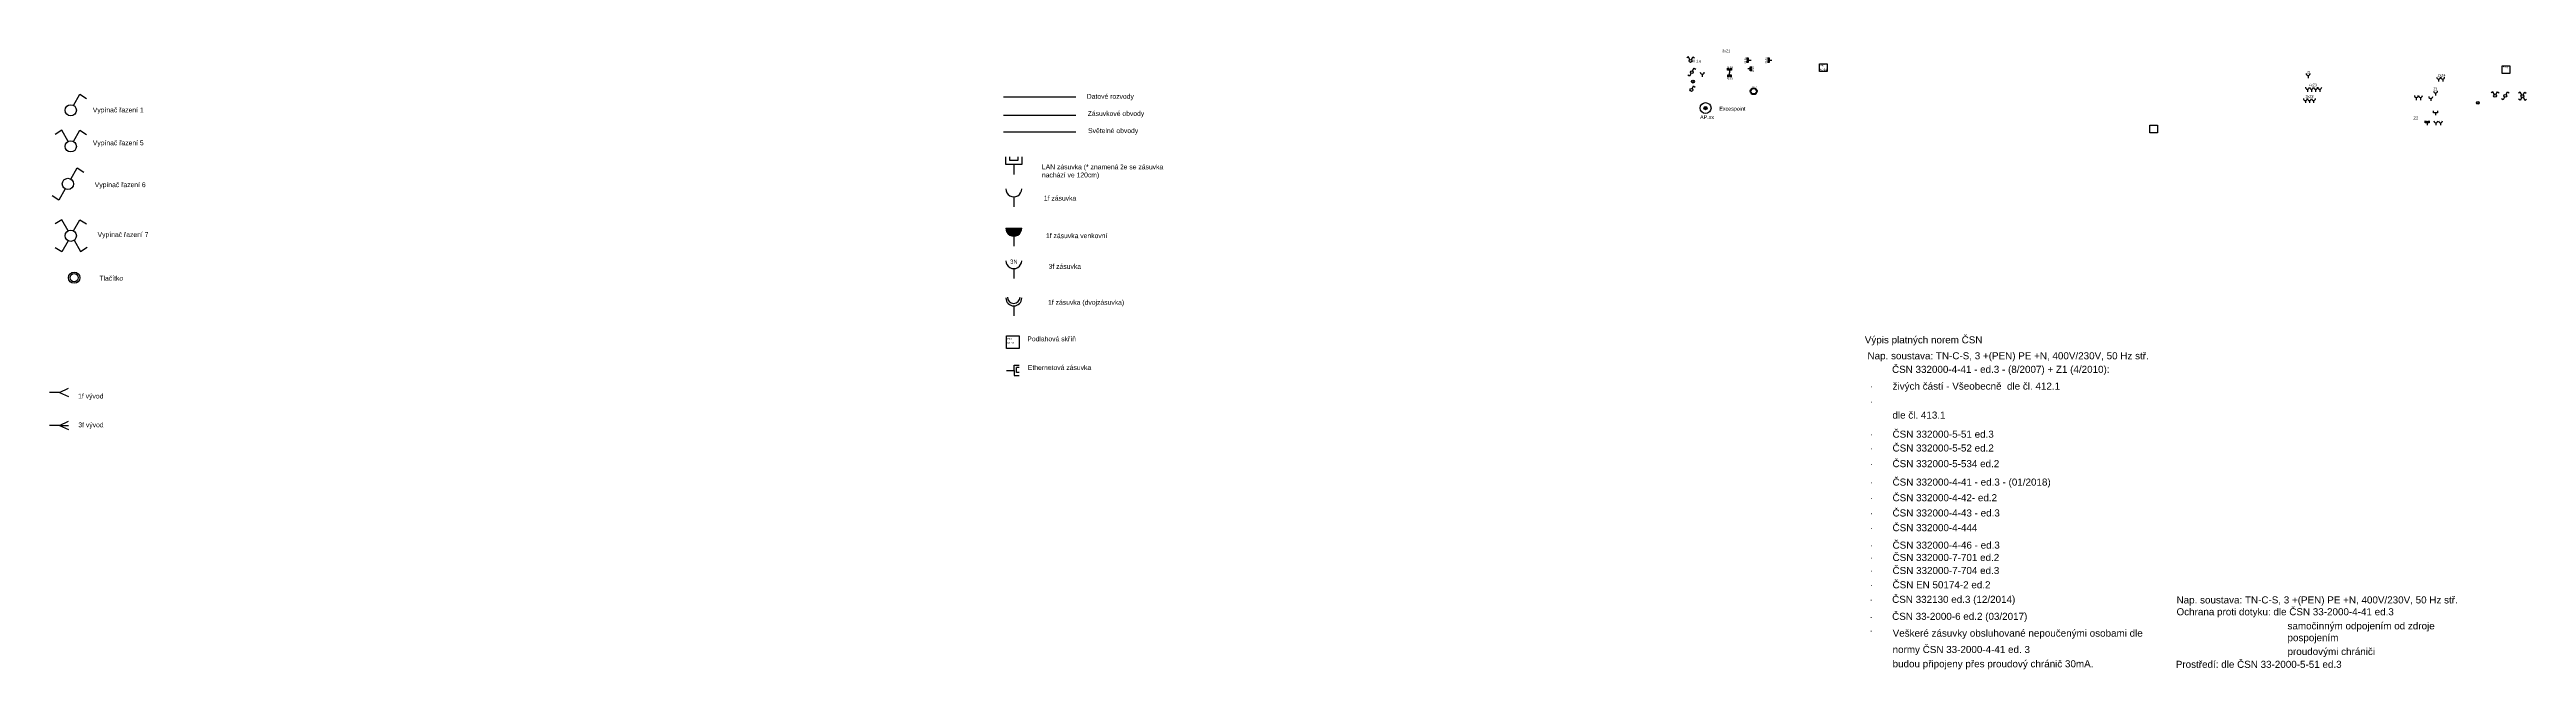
# Model space of a CAD drawing. Header units: millimetres. Extents: x -3035503 to 19821, y 792 to 235380.
# Drawn here: x -3035503 to -2938511, y 129838 to 154098 of the extents above; entities that cross this region are included whole.
import ezdxf

# ---------------------------------------------------------------- set-up
doc = ezdxf.new("R2010")
doc.units = ezdxf.units.MM
for name, color, linetype in [('003_EL_Světelné rozvody - IP', 30, 'Continuous'), ('003_EL_Zásuvkové rozvody - IP', 3, 'Continuous'), ('Datové rozvody', 6, 'Continuous'), ('E_POPIS_SVET', 160, 'Continuous'), ('Excespoint', 4, 'Continuous')]:
    doc.layers.add(name, color=color, linetype=linetype)
doc.layers.add('ARCH_H-02-CO', color=6, linetype='Continuous', plot=False)
for name, color, linetype, lineweight in [('EL_Zásuvkové rozvody - IP', 7, 'Continuous', 30), ('obodova zed', 7, 'Continuous', 53), ('SV1', 4, 'Continuous', 50)]:
    doc.layers.add(name, color=color, linetype=linetype, lineweight=lineweight)
doc.layers.get('ARCH_H-02-CO').off()
doc.styles.add('Arial', font='arial.ttf', dxfattribs={"height": 220})
doc.styles.get("Standard").update_dxf_attribs({"font": 'arial.ttf'})
doc.styles.add('STYLE3', font='arial.ttf')

msp = doc.modelspace()

# ---------------------------------------------------------------- texts
at = {"ltscale": 2, "style": 'STYLE3'}
for s, p in [('Výpis platných norem ČSN', (-2964421, 142601, 0)), (' Nap. soustava: TN-C-S, 3 +(PEN) PE +N, 400V/230V, 50 Hz stř.', (-2964421, 141976, 0)), ('ČSN 332000-4-41 - ed.3 - (8/2007) + Z1 (4/2010):', (-2963355, 141445)), ('·', (-2964216, 140789, 0)), ('živých částí - Všeobecně  dle čl. 412.1', (-2963330, 140789, 0)), ('·', (-2964216, 140189, 0)), ('dle čl. 413.1', (-2963338, 139655, 0)), ('·', (-2964216, 138908, 0)), ('ČSN 332000-5-51 ed.3 ', (-2963334, 138908, 0)), ('ČSN 332000-5-52 ed.2', (-2963334, 138366, 0)), ('·', (-2964216, 138366, 0)), ('·', (-2964216, 137754, 0)), ('ČSN 332000-5-534 ed.2', (-2963334, 137754, 0)), ('·', (-2964216, 137033, 0)), ('ČSN 332000-4-41 - ed.3 - (01/2018)', (-2963334, 137033, 0)), ('ČSN 332000-4-42- ed.2', (-2963334, 136421, 0)), ('·', (-2964216, 136421, 0)), ('·', (-2964216, 135824, 0)), ('ČSN 332000-4-43 - ed.3 ', (-2963334, 135824, 0)), ('·', (-2964216, 135248, 0)), ('ČSN 332000-4-444 ', (-2963334, 135248, 0)), ('ČSN 332000-4-46 - ed.3 ', (-2963334, 134566, 0)), ('·', (-2964216, 134566, 0)), ('·', (-2964216, 134083, 0)), ('ČSN 332000-7-701 ed.2', (-2963334, 134083, 0)), ('ČSN 332000-7-704 ed.3', (-2963334, 133572, 0)), ('·', (-2964216, 133572, 0)), ('·', (-2964216, 133014, 0)), ('ČSN EN 50174-2 ed.2', (-2963334, 133014, 0)), ('·', (-2964232, 132443, 0)), ('ČSN 332130 ed.3 (12/2014)', (-2963349, 132443, 0)), ('ČSN 33-2000-6 ed.2 (03/2017)', (-2963349, 131778, 0)), ('Ochrana proti dotyku: dle ČSN 33-2000-4-41 ed.3', (-2952213, 131958, 0)), ('Nap. soustava: TN-C-S, 3 +(PEN) PE +N, 400V/230V, 50 Hz stř.', (-2952213, 132421, 0)), ('·', (-2964232, 131761, 0)), ('·', (-2964232, 131230, 0)), ('Veškeré zásuvky obsluhované nepoučenými osobami dle', (-2963329, 131121, 0)), ('samočinným odpojením od zdroje', (-2947868, 131406, 0)), ('pospojením', (-2947868, 130944, 0)), ('budou připojeny přes proudový chránič 30mA.', (-2963332, 129922, 0)), ('normy ČSN 33-2000-4-41 ed. 3', (-2963332, 130482, 0)), ('Prostředí: dle ČSN 33-2000-5-51 ed.3', (-2952242, 129900, 0)), ('proudovými chrániči', (-2947868, 130403, 0))]:
    msp.add_text(s, height=276, dxfattribs=at).set_placement(p)
at = {"attachment_point": 1}
for s, width, gutter_width, insert, char_height in [('Datové rozvody', 5510, 511, (-2994885, 152360), 190), ('Vypínač řazení 1', 5510, 511, (-3033809, 151830), 190), ('Zásuvkové obvody', 5510, 511, (-2994850, 151690), 190), ('Excespoint', 6458.12, 12.5, (-2970118, 151857), 150), ('Vypínač řazení 5', 5510, 511, (-3033808, 150543), 190), ('Světelné obvody', 5510, 511, (-2994835, 151018), 190), ('LAN zásuvka (* znamená že se zásuvka nachází ve 120cm)', 5510, 511, (-2996643, 149602), 190), ('Vypínač řazení 6', 5510, 511, (-3033731, 148903), 190), ('1f zásuvka', 5510, 511, (-2996567, 148377), 190), ('Vypínač řazení 7', 5510, 511, (-3033621, 146953), 190), ('1f zásuvka venkovní', 5510, 511, (-2996484, 146907), 190), ('3f zásuvka ', 5510, 511, (-2996381, 145706), 190), ('Tlačítko', 5510, 511, (-3033551, 145243), 190), ('1f zásuvka (dvojzásuvka)', 5510, 511, (-2996402, 144299), 190), ('Podlahová skříň', 5510, 511, (-2997215, 142871), 190), ('Ethernetová zásuvka', 5510, 511, (-2997193, 141748), 190)]:
    msp.add_mtext_dynamic_manual_height_columns(s, width=width, gutter_width=gutter_width, heights=[0], dxfattribs=dict(at, insert=insert, char_height=char_height))
at = {"layer": '003_EL_Světelné rozvody - IP', "insert": (-2971157, 153701), "char_height": 102.2, "attachment_point": 1}
msp.add_mtext_dynamic_manual_height_columns('V 1.e', width=541.61, gutter_width=511, heights=[0], dxfattribs=at)
at = {"layer": '003_EL_Zásuvkové rozvody - IP', "style": 'Arial'}
msp.add_text('Z2', height=120, dxfattribs=at).set_placement((-2942940, 151355))
at = {"layer": '003_EL_Zásuvkové rozvody - IP', "attachment_point": 1}
for s, width, gutter_width, insert, char_height in [('3xZ1', 178.36, 511, (-2970003, 154096), 102.2), ('3N', 440, 2045, (-2997885, 145881), 160)]:
    msp.add_mtext_dynamic_manual_height_columns(s, width=width, gutter_width=gutter_width, heights=[0], dxfattribs=dict(at, insert=insert, char_height=char_height))
at = {"layer": 'Datové rozvody', "char_height": 70, "attachment_point": 1}
for s, insert in [('A1-B1', (-2998005, 142656)), ('{\\C5;PK1}', (-2998003, 142809))]:
    msp.add_mtext_dynamic_manual_height_columns(s, width=500, gutter_width=350, heights=[0], dxfattribs=dict(at, insert=insert))
at = {"layer": 'E_POPIS_SVET', "char_height": 190, "attachment_point": 1}
for s, insert in [('1f vývod', (-3034382, 140632)), ('3f vývod', (-3034374, 139506))]:
    msp.add_mtext_dynamic_manual_height_columns(s, width=5510, gutter_width=511, heights=[0], dxfattribs=dict(at, insert=insert))

# ---------------------------------------------------------------- blocks, each defined once
blk = doc.blocks.new('A$C1D1D1490')
at = {"layer": 'EL_Zásuvkové rozvody - IP'}
for p, q in [((-151, 102), (-151, 25)), ((-151, 25), (4, 25)), ((-112, 102), (-112, 64)), ((-112, 64), (-36, 64)), ((-74, 25), (-74, -72)), ((-36, 64), (-36, 102)), ((4, 25), (4, 102))]:
    blk.add_line(p, q, dxfattribs=at)
blk = doc.blocks.new('A$C6A257F1B')
at = {"layer": '003_EL_Zásuvkové rozvody - IP'}
blk.add_line((44, -68), (143, -68), dxfattribs=at)
blk.add_arc((-35, -68), 79.2, 270, 90, dxfattribs=at)
blk = doc.blocks.new('A$C0E246F9B')
at = {"layer": 'EL_Zásuvkové rozvody - IP'}
for p, q in [((-110, 81), (-133, 7)), ((-133, 7), (14, -40)), ((14, -40), (38, 34)), ((-60, -16), (-89, -109))]:
    blk.add_line(p, q, dxfattribs=at)
blk = doc.blocks.new('Z-1x')
at = {"layer": 'EL_Zásuvkové rozvody - IP', "linetype": 'Continuous', "xscale": 0.9800000000250293, "yscale": 0.9800000000250293, "zscale": 0.9800000000250293, "rotation": 270}
blk.add_blockref('A$C6A257F1B', (89631, -316), dxfattribs=at)
at = {"layer": '003_EL_Zásuvkové rozvody - IP'}
blk.add_attdef('Z', (89526, -270), '', height=100, dxfattribs=at)
blk = doc.blocks.new('Z-2x')
at = {"layer": 'EL_Zásuvkové rozvody - IP', "linetype": 'Continuous', "xscale": 0.9800000000250293, "yscale": 0.9800000000250293, "zscale": 0.9800000000250293, "rotation": 270}
for p in [(89633, -719), (89793, -719), (89954, -719)]:
    blk.add_blockref('A$C6A257F1B', p, dxfattribs=at)
at = {"layer": '003_EL_Zásuvkové rozvody - IP'}
blk.add_attdef('Z', (89576, -650), '', height=100, dxfattribs=at)
blk = doc.blocks.new('Zx')
at = {"layer": 'EL_Zásuvkové rozvody - IP', "linetype": 'Continuous', "xscale": 0.9800000000250293, "yscale": 0.9800000000250293, "zscale": 0.9800000000250293, "rotation": 270}
for p in [(90505, -324), (90665, -324)]:
    blk.add_blockref('A$C6A257F1B', p, dxfattribs=at)
at = {"layer": '003_EL_Zásuvkové rozvody - IP'}
blk.add_attdef('Z', (90400, -266), '', height=100, dxfattribs=at)
blk = doc.blocks.new('Z-4')
at = {"layer": 'EL_Zásuvkové rozvody - IP', "linetype": 'Continuous', "xscale": 0.9800000000250293, "yscale": 0.9800000000250293, "zscale": 0.9800000000250293, "rotation": 270}
for p in [(90384, -1358), (90544, -1358), (90705, -1358), (90865, -1358)]:
    blk.add_blockref('A$C6A257F1B', p, dxfattribs=at)
at = {"layer": '003_EL_Zásuvkové rozvody - IP'}
blk.add_attdef('Z', (90377, -1288), '', height=100, dxfattribs=at)
blk = doc.blocks.new('ooo')
at = {"layer": 'EL_Zásuvkové rozvody - IP', "linetype": 'Continuous', "xscale": 0.9800000000250293, "yscale": 0.9800000000250293, "zscale": 0.9800000000250293, "rotation": 270}
blk.add_blockref('A$C6A257F1B', (90385, -872), dxfattribs=at)
at = {"layer": '003_EL_Zásuvkové rozvody - IP'}
blk.add_attdef('Z', (90241, -801), '', height=100, dxfattribs=at)
blk = doc.blocks.new('Florbox')
at = {"layer": '003_EL_Zásuvkové rozvody - IP'}
blk.add_lwpolyline([(-2948097, 206379), (-2947797, 206379), (-2947797, 206079), (-2948097, 206079)], close=True, dxfattribs=at)
blk.add_attdef('PK', (-2948082, 206281), '', height=70, dxfattribs=at)
blk = doc.blocks.new('Svitidlo1')
at = {"layer": 'SV1'}
blk.add_circle((-8558, -5748), 120, dxfattribs=at)
blk.add_attdef('TYP', (-8622, -5601), '', height=50, dxfattribs=at)
blk = doc.blocks.new('DATA1')
at = {"layer": 'Datové rozvody'}
for p, q in [((-10627, 6219), (-10627, 6297)), ((-10471, 6219), (-10627, 6219)), ((-10587, 6259), (-10587, 6297)), ((-10511, 6259), (-10587, 6259)), ((-10549, 6219), (-10549, 6122)), ((-10511, 6297), (-10511, 6259)), ((-10471, 6297), (-10471, 6219))]:
    blk.add_line(p, q, dxfattribs=at)
at = {"layer": 'obodova zed', "color": 0}
blk.add_attdef('A1-B1', (-10652, 6313), '', height=60, dxfattribs=at)
blk = doc.blocks.new('excespoint')
at = {"layer": 'Excespoint'}
h = blk.add_hatch(color=256, dxfattribs=at)
h.dxf.hatch_style = 1
h.paths.add_polyline_path([(40116, 22146, 1), (40241, 22146, 1)])
for radius in [214, 62.6]:
    blk.add_circle((40179, 22146), radius, dxfattribs=at)
blk.add_attdef('EX.1', (39965, 21718), '', height=150, dxfattribs=at)
blk = doc.blocks.new('Kompletní podlahová krabice')
at = {"layer": 'Datové rozvody'}
for p, q in [((0, 300), (300, 300)), ((0, 0), (0, 300)), ((300, 0), (0, 0)), ((300, 300), (300, 0))]:
    blk.add_line(p, q, dxfattribs=at)
for tag, p, height in [('A1-B1', (18, 38), 70), ('PK1', (22, 197), 80)]:
    blk.add_attdef(tag, p, '', height=height, dxfattribs=at)
blk = doc.blocks.new('Datová zásuvka')
at = {"layer": 'obodova zed', "color": 0}
ref = blk.add_blockref('DATA1', (-6160, -10884), dxfattribs=dict(at, rotation=270))
ref.add_attrib('A1-B1', 'A1-B1', (153, -232), dxfattribs={"color": 1, "height": 60, "rotation": 270})

# ---------------------------------------------------------------- hatches: boundary and pattern name
at = {"layer": '003_EL_Zásuvkové rozvody - IP'}
h = msp.add_hatch(color=256, dxfattribs=at)
h.dxf.hatch_style = 1
h.paths.add_polyline_path([(-2998055, 147106, 1), (-2997435, 147106)])

# ---------------------------------------------------------------- linework, layer by layer
at = {"layer": '003_EL_Světelné rozvody - IP'}
for p, q in [((-2971330, 153810), (-2971395, 153769)), ((-2971269, 153700), (-2971330, 153810)), ((-2971213, 153700), (-2971152, 153810)), ((-2971165, 153264), (-2971103, 153373)), ((-2971152, 153810), (-2971087, 153769)), ((-2971103, 153373), (-2971038, 153332)), ((-3034561, 151911), (-3034315, 152349)), ((-3034315, 152349), (-3034055, 152185)), ((-2971281, 153058), (-2971346, 153099)), ((-2971219, 153168), (-2971281, 153058)), ((-2971184, 152564), (-2971122, 152673)), ((-2971122, 152673), (-2971057, 152632)), ((-2939829, 152448), (-2939894, 152407)), ((-2939767, 152339), (-2939829, 152448)), ((-2939712, 152338), (-2939651, 152448)), ((-2939651, 152448), (-2939586, 152407)), ((-2939313, 152332), (-2939252, 152442)), ((-2939252, 152442), (-2939187, 152401)), ((-2938759, 152433), (-2938824, 152392)), ((-2938698, 152323), (-2938759, 152433)), ((-2938643, 152323), (-2938581, 152432)), ((-2938581, 152432), (-2938516, 152391)), ((-2939429, 152127), (-2939494, 152168)), ((-2939368, 152236), (-2939429, 152127)), ((-2938759, 152117), (-2938824, 152158)), ((-2938698, 152227), (-2938759, 152117)), ((-2938637, 152231), (-2938576, 152121)), ((-2938576, 152121), (-2938511, 152162)), ((-3035026, 150940), (-3035286, 150776)), ((-3034780, 150502), (-3035026, 150940)), ((-3034561, 150501), (-3034315, 150939)), ((-3034315, 150939), (-3034055, 150775)), ((-2998145, 150873), (-2995315, 150873)), ((-3034671, 149031), (-3034425, 149469)), ((-3034425, 149469), (-3034165, 149305)), ((-3034889, 148646), (-3035135, 148208)), ((-3035135, 148208), (-3035395, 148372)), ((-3035026, 147440), (-3035286, 147276)), ((-3034780, 147002), (-3035026, 147440)), ((-3034561, 147001), (-3034315, 147439)), ((-3034315, 147439), (-3034055, 147275)), ((-3034780, 146617), (-3035026, 146179)), ((-3034539, 146633), (-3034292, 146195)), ((-3035026, 146179), (-3035286, 146343)), ((-3034292, 146195), (-3034033, 146359)), ((-3035115, 140680), (-3035503, 140680)), ((-3035115, 140680), (-3034763, 140844)), ((-3035115, 140680), (-3034763, 140516)), ((-3035115, 139389), (-3035503, 139389)), ((-3035115, 139389), (-3034763, 139553)), ((-3035115, 139389), (-3034763, 139225)), ((-3035115, 139389), (-3034763, 139389))]:
    msp.add_line(p, q, dxfattribs=at)
for centre, radius in [((-2971149, 152844), 40.1), ((-2940415, 152014), 40.1), ((-3034539, 145170), 160)]:
    msp.add_circle(centre, radius, dxfattribs=at)
for centre, major_axis in [((-2971241, 153653), (-55.2, 0)), ((-2971192, 153216), (-55.2, 0)), ((-2971211, 152516), (-55.2, 0)), ((-2971149, 152844), (-55.2, 0)), ((-2939740, 152290), (-55.2, 0)), ((-2939341, 152285), (-55.2, 0)), ((-2938671, 152275), (-55.2, 0)), ((-3034672, 151720), (-221, 0)), ((-2940415, 152014), (-55.2, 0)), ((-3034672, 150310), (-221, 0)), ((-3034782, 148840), (-221, 0)), ((-3034672, 146810), (-221, 0)), ((-3034539, 145170), (-221, 0))]:
    msp.add_ellipse(centre, major_axis=major_axis, ratio=1, start_param=3.141593, end_param=9.424778, dxfattribs=at)
at = {"layer": '003_EL_Zásuvkové rozvody - IP'}
for p, q in [((-2998145, 151533), (-2995315, 151533)), ((-2998055, 147106), (-2997435, 147106)), ((-2997745, 144066), (-2997745, 143678))]:
    msp.add_line(p, q, dxfattribs=at)
for centre, radius in [((-2997745, 144376), 310), ((-2997745, 144408), 248)]:
    msp.add_arc(centre, radius, 180, 0, dxfattribs=at)
at = {"layer": 'Datové rozvody'}
for p, q in [((-2998145, 152245), (-2995315, 152245)), ((-2997734, 141544), (-2997734, 141744)), ((-2997734, 141744), (-2997534, 141744)), ((-2997534, 141657), (-2997638, 141657)), ((-2997638, 141455), (-2997638, 141657)), ((-2998034, 141544), (-2997734, 141544)), ((-2997734, 141544), (-2997734, 141344)), ((-2997734, 141344), (-2997634, 141344)), ((-2997539, 141454), (-2997639, 141455)), ((-2997634, 141344), (-2997534, 141343))]:
    msp.add_line(p, q, dxfattribs=at)
msp.add_lwpolyline([(-2998033, 142900), (-2997533, 142900), (-2997533, 142400), (-2998033, 142400)], close=True, dxfattribs=at)

# ---------------------------------------------------------------- block references
at = {"layer": '003_EL_Zásuvkové rozvody - IP'}
ref = msp.add_blockref('Kompletní podlahová krabice', (-2966197, 153239), dxfattribs=at)
ref.add_attrib('A1-B1', 'A1-B1', (-2966179, 153277), dxfattribs={"layer": 'Datové rozvody', "color": 6, "height": 70})
ref.add_attrib('PK1', 'PK1', (-2966175, 153436), dxfattribs={"layer": 'Datové rozvody', "color": 5, "height": 80})
ref = msp.add_blockref('Z-1x', (-3036624, 153440), dxfattribs=at)
ref.add_attrib('Z', 'Z1', (-2947098, 153170), dxfattribs={"height": 84.3})
for name, p, values in [('Florbox', (8641, -52922), {'PK': 'PK-1'}), ('Z-2x', (-3036736, 152866), {'Z': '3xZ2'}), ('ooo', (-3032390, 153309), {'Z': 'Z1'}), ('Zx', (-3032390, 153309), {'Z': '2xZ4'})]:
    msp.add_blockref(name, p, dxfattribs=at).add_auto_attribs(values)
at = {"layer": 'ARCH_H-02-CO', "xscale": -1}
msp.add_blockref('A$C1D1D1490', (-2942475, 151211), dxfattribs=at)
at = {"layer": 'Datové rozvody'}
for name, p in [('Datová zásuvka', (-2968969, 153683)), ('Kompletní podlahová krabice', (-2953260, 150837))]:
    msp.add_blockref(name, p, dxfattribs=at)
msp.add_blockref('Z-4', (-3037406, 153948), dxfattribs=at).add_auto_attribs({'Z': '4xZ3'})
at = {"layer": 'EL_Zásuvkové rozvody - IP', "linetype": 'Continuous', "rotation": 270}
for p, xscale, yscale, zscale in [((-2970717, 153177), 0.9800000000250293, 0.9800000000250293, 0.9800000000250293), ((-2942757, 152264), 0.9800000000250293, 0.9800000000250293, 0.9800000000250293), ((-2942597, 152264), 0.9800000000250293, 0.9800000000250293, 0.9800000000250293), ((-2942194, 152230), 0.9800000000250293, 0.9800000000250293, 0.9800000000250293), ((-2941990, 151279), 0.9800000000250293, 0.9800000000250293, 0.9800000000250293), ((-2941806, 151279), 0.9800000000250293, 0.9800000000250293, 0.9800000000250293), ((-2997478, 148508), 3.920000000100117, 3.920000000100117, 3.920000000100117), ((-2997478, 146968), 3.920000000100117, 3.920000000100117, 3.920000000100117), ((-2997478, 145698), 3.920000000100117, 3.920000000100117, 3.920000000100117)]:
    msp.add_blockref('A$C6A257F1B', p, dxfattribs=dict(at, xscale=xscale, yscale=yscale, zscale=zscale))
at = {"layer": 'EL_Zásuvkové rozvody - IP', "xscale": -1, "rotation": 342.3436029769912}
msp.add_blockref('A$C0E246F9B', (-2942120, 151659), dxfattribs=at)
at = {"layer": 'EL_Zásuvkové rozvody - IP', "xscale": -4, "yscale": 4, "zscale": 4}
msp.add_blockref('A$C1D1D1490', (-2998040, 149497), dxfattribs=at)
at = {"layer": 'Excespoint'}
msp.add_blockref('excespoint', (-3010836, 129660), dxfattribs=at).add_auto_attribs({'EX.1': 'AP.xx'})
at = {"layer": 'obodova zed', "color": 0}
ref = msp.add_blockref('DATA1', (-2959170, 147068), dxfattribs=at)
ref.add_attrib('A1-B1', 'A1-B1', (-2969822, 153381), dxfattribs={"color": 3, "height": 60})
ref = msp.add_blockref('DATA1', (-2962750, 143135), dxfattribs=dict(at, xscale=-1, rotation=90))
ref.add_attrib('A1-B1', 'A2-B2', (-2969124, 153787), dxfattribs={"color": 1, "height": 60, "rotation": 270})
ref = msp.add_blockref('DATA1', (-2961936, 143140), dxfattribs=dict(at, xscale=-1, rotation=90))
ref.add_attrib('A1-B1', 'A2-B2', (-2968309, 153792), dxfattribs={"color": 1, "height": 60, "rotation": 270})
ref = msp.add_blockref('DATA1', (-2959170, 159312), dxfattribs=dict(at, xscale=-1, rotation=180))
ref.add_attrib('A1-B1', 'A1-B1', (-2969822, 152939), dxfattribs={"color": 1, "height": 60})
at = {"layer": 'SV1'}
msp.add_blockref('Svitidlo1', (-2960214, 158215), dxfattribs=at).add_auto_attribs({'TYP': 'SV1.1'})

msp.set_redraw_order([(e.dxf.handle, doc.entitydb.next_handle()) for e in msp.query("TEXT MTEXT ATTDEF DIMENSION ARC_DIMENSION")])  # texts and dimensions are drawn at this point

doc.saveas('drawing.dxf')
